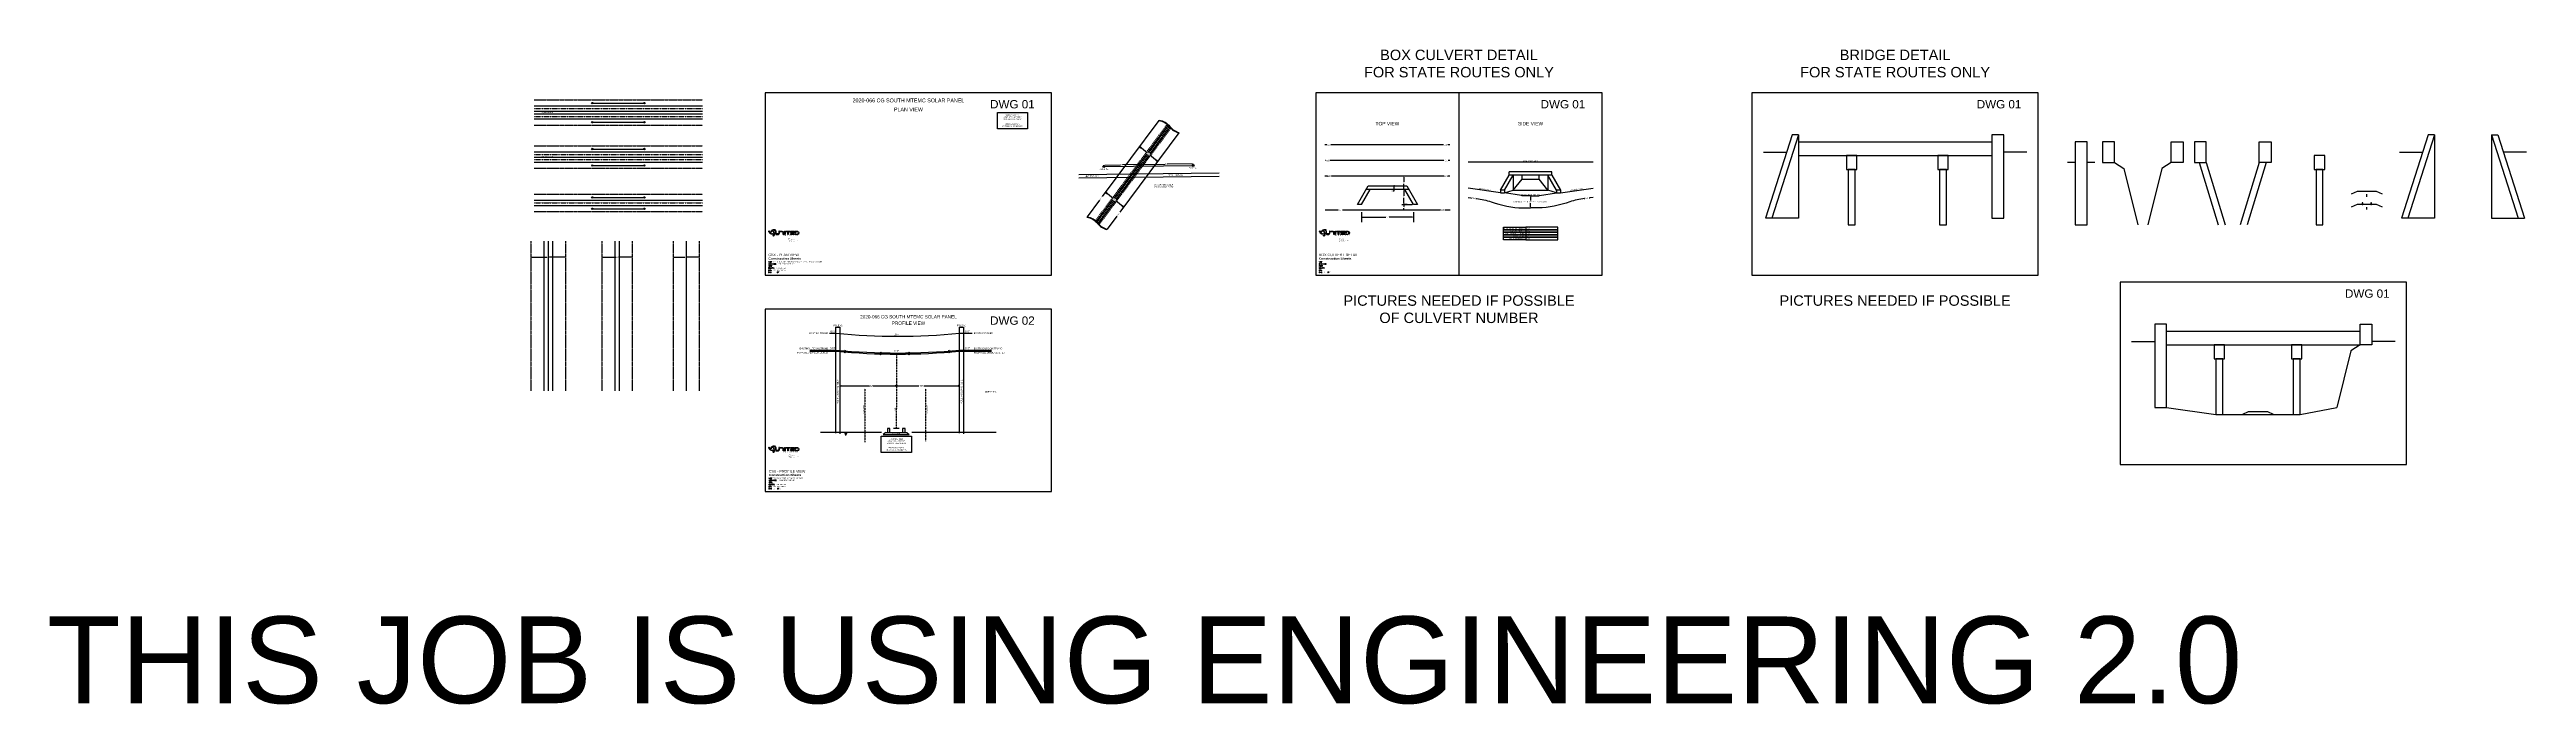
# Model space of a CAD drawing. Header units: inches. Extents: x 29 to 22121, y 36 to 12095.
# Drawn here: x 7847 to 22121, y 8321 to 12095 of the extents above; entities that cross this region are included whole.
import ezdxf
from ezdxf.enums import TextEntityAlignment as Align

# ---------------------------------------------------------------- set-up
doc = ezdxf.new("R2018")
doc.units = ezdxf.units.IN
doc.header["$MEASUREMENT"] = 0
doc.set_wipeout_variables(frame=1)
for name, pattern in [('CENTER', [2, 1.25, -0.25, 0.25, -0.25]), ('DASHED', [0.75, 0.5, -0.25]), ('HIDDEN', [0.375, 0.25, -0.125]), ('PHANTOM2', [1.25, 0.625, -0.125, 0.125, -0.125, 0.125, -0.125])]:
    doc.linetypes.add(name, pattern=pattern)
doc.layers.add('_Annotations', color=1, linetype='Continuous', lineweight=25)
for name, color, linetype in [('B-PAVEMT', 7, 'Continuous'), ('Integrity Border Info', 40, 'HIDDEN'), ('Integrity Existing', 2, 'Continuous'), ('Integrity Logos', 8, 'Continuous'), ('Integrity Notes', 1, 'Continuous'), ('Integrity Permits', 3, 'Continuous'), ('Integrity Proposed', 12, 'Continuous'), ('Integrity Roads-CL', 8, 'CENTER'), ('Integrity Roads-EOP', 250, 'Continuous'), ('Integrity Sheets', 6, 'Continuous'), ('Railroad-ROW', 1, 'PHANTOM2'), ('Railroad-Tracks', 1, 'TRACKS'), ('Road-EOP', 8, 'Continuous'), ('Road-ROW', 2, 'PHANTOM2'), ('ROADS', 252, 'Continuous')]:
    doc.layers.add(name, color=color, linetype=linetype)
doc.layers.add('Road-CL', color=8, linetype='CENTER', plot=False)
doc.styles.add('Bold', font='', dxfattribs={"height": 16})
doc.styles.add('SIMPLEX', font='simplex', dxfattribs={"height": 120})
doc.styles.get("Standard").update_dxf_attribs({"font": 'arial.ttf'})
doc.styles.get('Bold').set_extended_font_data('Arial Black')
doc.linetypes.add('TRACKS', pattern='A,0.15,[130,ltypeshp.shx,S=0.25,R=0,X=0,Y=0],0.15', length=0.3)
doc.dimstyles.get("Standard").update_dxf_attribs({"dimtxt": 0.18, "dimasz": 0.18, "dimexe": 0.18, "dimexo": 0.0625, "dimgap": 0.09, "dimtad": 0, "dimtih": 1, "dimtoh": 1, "dimdec": 4, "dimzin": 0, "dimdsep": 46, "dimtxsty": 'Standard', "dimcen": 0.09, "dimadec": 0, "dimazin": 0, "dimtfac": 1, "dimtdec": 4, "dimtofl": 0, "dimtmove": 0, "dimatfit": 3, "dimfxl": 1, "dimtolj": 1, "dimtzin": 0, "dimarcsym": 0})

# ---------------------------------------------------------------- blocks, each defined once
blk = doc.blocks.new('SS-11x17')
blk.add_lwpolyline([(0, 0), (1650, 0), (1650, 1050), (0, 1050)], close=True)
blk.add_attdef('DWG_NUM', text='', height=48).set_placement((1424, 961), align=Align.CENTER)
blk = doc.blocks.new('SS Info')
for s, height, style, p in [('Construction Sheets', 12, 'Bold', (0, 72)), ('WO#', 6, 'SIMPLEX', (1, 56)), ('COUNTY:', 6, 'SIMPLEX', (0, 20)), ('CITY:', 6, 'SIMPLEX', (0, 8)), ('DWG:', 6, 'SIMPLEX', (0, -4)), ('EXCHANGE:', 6, 'SIMPLEX', (1, 44)), ('RST#', 6, 'SIMPLEX', (1, 32)), ('OF', 6, 'SIMPLEX', (50, -4))]:
    blk.add_text(s, height=height, dxfattribs=dict(style=style)).set_placement(p)
at = {"color": 4}
blk.add_attdef('JOB_TITLE', (0, 92), '', height=15, dxfattribs=at)
for tag, p in [('WO', (23, 56)), ('D1', (28, -4)), ('RST', (28, 32)), ('CITY', (28, 8)), ('COUNTY', (45, 20)), ('EXCHANGE', (58, 44)), ('D2', (63, -4))]:
    blk.add_attdef(tag, p, '', height=6)
at = {"flags": 1}
blk.add_attdef('SCALE', (0, -16), '', height=6, dxfattribs=at)
blk = doc.blocks.new('TextBlock')
blk.add_attdef('TEXT', text='', height=8).set_placement((0, 0), align=Align.MIDDLE_CENTER)
blk = doc.blocks.new('RR_Info')
blk.add_lwpolyline([(-87, 94), (87, 94), (87, 0), (-87, 0)], close=True)
blk.add_text('GEO LOCATION:', height=8).set_placement((0, 28), align=Align.MIDDLE_CENTER)
for tag, p in [('TEXT_1', (0, 79)), ('TEXT_2', (0, 67)), ('TEXT_3', (0, 54)), ('TEXT_4', (0, 15))]:
    blk.add_attdef(tag, text='', height=8).set_placement(p, align=Align.MIDDLE_CENTER)
blk = doc.blocks.new('RR-CLR')
for tag, p in [('TEXT_1', (0, 0)), ('TEXT_2', (0, -13))]:
    blk.add_attdef(tag, text='', height=8).set_placement(p, align=Align.MIDDLE_CENTER)
blk = doc.blocks.new('SS Dwg1')
at = {"layer": 'Integrity Logos'}
h = blk.add_hatch(color=5, dxfattribs=at)
h.dxf.hatch_style = 1
h.paths.add_polyline_path([(6, -28, 1), (0, -28, 1)])
h.paths.add_polyline_path([(8, -35, 1), (3, -35, 1)])
h.paths.add_polyline_path([(12, -39, 1), (8, -39, 1)])
h.paths.add_polyline_path([(17, -42, 1), (14, -42, 1)])
h.paths.add_polyline_path([(22, -42, 1), (19, -42, 1)])
h.paths.add_polyline_path([(24, -42, 1), (26, -42, 1)])
h = blk.add_hatch(color=1, dxfattribs=at)
h.dxf.hatch_style = 1
h.paths.add_polyline_path([(38, -20, 1), (32, -20, 1)])
h.paths.add_polyline_path([(25, -19, 1), (30, -19, 1)])
h.paths.add_polyline_path([(24, -21, 1), (20, -21, 1)])
h.paths.add_polyline_path([(19, -24, 1), (16, -24, 1)])
h.paths.add_polyline_path([(16, -28, 1), (13, -28, 1)])
h.paths.add_polyline_path([(14, -32, 1), (12, -32, 1)])
h = blk.add_hatch(color=256, dxfattribs=at)
h.dxf.hatch_style = 1
h.paths.add_polyline_path([(30, -52, 1), (24, -52, 1)])
h.paths.add_polyline_path([(28, -47, 1), (33, -47, 1)])
h.paths.add_polyline_path([(34, -41, 1), (30, -41, 1)])
h.paths.add_polyline_path([(30, -35, 1), (33, -35, 1)])
h.paths.add_polyline_path([(30, -30, 1), (28, -30, 1)])
h.paths.add_polyline_path([(27, -27, 1), (25, -27, 1)])
h = blk.add_hatch(color=256, dxfattribs=at)
h.dxf.hatch_style = 1
h.paths.add_polyline_path([(56, -45, 0.240864), (61, -39), (61, -27), (58, -27), (58, -39, -0.222738), (55, -42, -0.175139), (45, -42, -0.222738), (42, -39), (42, -27), (39, -27), (39, -39, 0.240864), (43, -45, 0.181311)])
h = blk.add_hatch(color=256, dxfattribs=at)
h.dxf.hatch_style = 1
h.paths.add_polyline_path([(84, -35), (84, -46), (87, -46), (87, -35, 0.392162), (78, -27), (65, -27), (65, -30), (78, -30, -0.386833)])
h = blk.add_hatch(color=256, dxfattribs=at)
h.dxf.hatch_style = 1
h.paths.add_polyline_path([(94, -27), (91, -27), (91, -46), (94, -46)])
h = blk.add_hatch(color=256, dxfattribs=at)
h.dxf.hatch_style = 1
h.paths.add_polyline_path([(109, -46), (112, -46), (112, -30), (121, -30), (121, -27), (99, -27), (99, -30), (109, -30)])
h = blk.add_hatch(color=1, dxfattribs=at)
h.dxf.hatch_style = 1
h.paths.add_polyline_path([(148, -30), (148, -27), (125, -27), (125, -30)])
h.paths.add_polyline_path([(125, -35), (125, -38), (148, -38), (148, -35)])
h.paths.add_polyline_path([(125, -43), (125, -46), (148, -46), (148, -43)])
h = blk.add_hatch(color=256, dxfattribs=at)
h.dxf.hatch_style = 1
h.paths.add_polyline_path([(152, -27), (152, -38), (155, -38), (155, -30), (165, -30, -0.954894), (165, -43), (152, -43), (152, -46), (165, -46, 0.962882), (165, -27)])
for points in [[(58, -27), (58, -39, -0.222738), (55, -42, -0.175139), (45, -42, -0.222738), (42, -39), (42, -27), (39, -27), (39, -39, 0.240864), (43, -45, 0.181311), (56, -45, 0.240864), (61, -39), (61, -27)], [(152, -43), (165, -43, 0.954894), (165, -30), (155, -30), (155, -38), (152, -38), (152, -27), (165, -27, -0.962882), (165, -46), (152, -46)]]:
    blk.add_lwpolyline(points, format="xyb", close=True, dxfattribs=at)
for points in [[(65, -27), (78, -27, -0.392162), (87, -35), (87, -46)], [(87, -46), (84, -46), (84, -35, 0.386833), (78, -30), (65, -30), (65, -27)]]:
    blk.add_lwpolyline(points, format="xyb", dxfattribs=at)
for points in [[(91, -27), (91, -46)], [(91, -27), (94, -27)], [(91, -46), (94, -46)], [(94, -27), (94, -46)]]:
    blk.add_lwpolyline(points, dxfattribs=at)
blk.add_lwpolyline([(112, -46), (109, -46), (109, -30), (99, -30), (99, -27), (121, -27), (121, -30), (112, -30)], close=True, dxfattribs=at)
at = {"layer": 'Integrity Logos', "color": 1}
for points in [[(148, -30), (125, -30), (125, -27), (148, -27)], [(148, -38), (125, -38), (125, -35), (148, -35)], [(148, -46), (125, -46), (125, -43), (148, -43)]]:
    blk.add_lwpolyline(points, close=True, dxfattribs=at)
at = {"layer": 'Integrity Logos', "color": 5}
for centre, radius in [((3, -28), 3.11), ((6, -35), 2.42), ((10, -39), 2.04), ((15, -42), 1.69), ((20, -42), 1.39), ((25, -42), 1.1)]:
    blk.add_circle(centre, radius, dxfattribs=at)
at = {"layer": 'Integrity Logos', "color": 1}
for centre, radius in [((13, -32), 1.1), ((14, -28), 1.39), ((17, -24), 1.69), ((22, -21), 2.04), ((28, -19), 2.42), ((35, -20), 3.11)]:
    blk.add_circle(centre, radius, dxfattribs=at)
at = {"layer": 'Integrity Logos'}
for centre, radius in [((27, -52), 3.11), ((26, -27), 1.1), ((29, -30), 1.39), ((31, -47), 2.42), ((31, -35), 1.69), ((32, -41), 2.04)]:
    blk.add_circle(centre, radius, dxfattribs=at)
at = {"lineweight": 30, "flags": 104}
blk.add_attdef('DESIGNER', text='', height=6, dxfattribs=at).set_placement((114, -67), align=Align.TOP_LEFT)
at = {"layer": 'Integrity Logos'}
blk.add_text('c o m m u n i c a t i o n s', height=6.04, dxfattribs=at).set_placement((84, -55))
blk = doc.blocks.new('*D161')
at = {"layer": 'Integrity Notes', "color": 0, "lineweight": -2, "transparency": 16777216}
for p, q in [((15656, 11365), (15651, 11365)), ((15651, 11359), (15651, 11332)), ((15651, 11295), (15651, 11322)), ((15656, 11289), (15651, 11289))]:
    blk.add_line(p, q, dxfattribs=at)
at = {"layer": 'Integrity Notes', "color": 0, "transparency": 16777216}
for points in [[(15650, 11359), (15652, 11359), (15651, 11365)], [(15650, 11295), (15652, 11295), (15651, 11289)]]:
    blk.add_solid(points, dxfattribs=at)
at = {"layer": 'Integrity Notes', "color": 0, "transparency": 16777216, "insert": (15651, 11327), "char_height": 6, "attachment_point": 5}
blk.add_mtext('\\A1;??', dxfattribs=at)
blk = doc.blocks.new('*D162')
at = {"layer": 'Integrity Notes', "color": 0, "lineweight": -2, "transparency": 16777216}
for p, q in [((15594, 11279), (15588, 11279)), ((15597, 11309), (15594, 11309)), ((15594, 11303), (15594, 11295)), ((15597, 11289), (15594, 11289)), ((15594, 11289), (15594, 11279))]:
    blk.add_line(p, q, dxfattribs=at)
at = {"layer": 'Integrity Notes', "color": 0, "transparency": 16777216}
for points in [[(15593, 11303), (15595, 11303), (15594, 11309)], [(15593, 11295), (15595, 11295), (15594, 11289)]]:
    blk.add_solid(points, dxfattribs=at)
at = {"layer": 'Integrity Notes', "color": 0, "transparency": 16777216, "insert": (15584, 11279), "char_height": 6, "attachment_point": 5}
blk.add_mtext('\\A1;??', dxfattribs=at)
blk = doc.blocks.new('*D165')
at = {"layer": 'Integrity Notes', "color": 0, "lineweight": -2, "transparency": 16777216}
for p, q in [((15651, 11289), (15651, 11289)), ((15651, 11283), (15651, 11251)), ((15651, 11208), (15651, 11241)), ((15670, 11202), (15651, 11202))]:
    blk.add_line(p, q, dxfattribs=at)
at = {"layer": 'Integrity Notes', "color": 0, "transparency": 16777216}
for points in [[(15650, 11283), (15652, 11283), (15651, 11289)], [(15650, 11208), (15652, 11208), (15651, 11202)]]:
    blk.add_solid(points, dxfattribs=at)
at = {"layer": 'Integrity Notes', "color": 0, "transparency": 16777216, "insert": (15651, 11246), "char_height": 6, "attachment_point": 5}
blk.add_mtext('\\A1;??', dxfattribs=at)
blk = doc.blocks.new('*D163')
at = {"layer": 'Integrity Notes', "color": 0, "lineweight": -2, "transparency": 16777216}
for p, q in [((15656, 11202), (15651, 11202)), ((15651, 11196), (15651, 11191)), ((15651, 11176), (15651, 11181)), ((15656, 11170), (15651, 11170))]:
    blk.add_line(p, q, dxfattribs=at)
at = {"layer": 'Integrity Notes', "color": 0, "transparency": 16777216}
for points in [[(15650, 11196), (15652, 11196), (15651, 11202)], [(15650, 11176), (15652, 11176), (15651, 11170)]]:
    blk.add_solid(points, dxfattribs=at)
at = {"layer": 'Integrity Notes', "color": 0, "transparency": 16777216, "insert": (15651, 11186), "char_height": 6, "attachment_point": 5}
blk.add_mtext('\\A1;??', dxfattribs=at)
blk = doc.blocks.new('*D164')
at = {"layer": 'Integrity Notes', "color": 0, "lineweight": -2, "transparency": 16777216}
for p, q in [((16381, 11252), (16382, 11252)), ((16381, 11246), (16381, 11226)), ((16381, 11188), (16381, 11209)), ((16381, 11182), (16382, 11182))]:
    blk.add_line(p, q, dxfattribs=at)
at = {"layer": 'Integrity Notes', "color": 0, "transparency": 16777216}
for points in [[(16380, 11246), (16382, 11246), (16381, 11252)], [(16380, 11188), (16382, 11188), (16381, 11182)]]:
    blk.add_solid(points, dxfattribs=at)
at = {"layer": 'Integrity Notes', "color": 0, "transparency": 16777216, "insert": (16381, 11217), "char_height": 6, "attachment_point": 5}
blk.add_mtext('\\A1;MINIMUM 48" DEPTH FROM BOTTOM OF CREEK', dxfattribs=at)
blk = doc.blocks.new('*D166')
at = {"layer": 'Integrity Notes', "color": 0, "lineweight": -2, "transparency": 16777216}
for p, q in [((15407, 11129), (15407, 11129)), ((15413, 11129), (15547, 11129)), ((15701, 11129), (15566, 11129)), ((15707, 11129), (15707, 11129))]:
    blk.add_line(p, q, dxfattribs=at)
at = {"layer": 'Integrity Notes', "color": 0, "transparency": 16777216}
for points in [[(15413, 11130), (15413, 11128), (15407, 11129)], [(15701, 11130), (15701, 11128), (15707, 11129)]]:
    blk.add_solid(points, dxfattribs=at)
at = {"layer": 'Integrity Notes', "color": 0, "transparency": 16777216, "insert": (15557, 11129), "char_height": 6, "attachment_point": 5}
blk.add_mtext('\\A1;??', dxfattribs=at)

msp = doc.modelspace()

# ---------------------------------------------------------------- linework, layer by layer
for p, q in [((17888.8, 11604), (17734.9, 11124)), ((17925.3, 11604), (17771.3, 11124)), ((17925.3, 11604), (17925.3, 11124)), ((21554.6, 11604), (21400.6, 11124)), ((21591, 11604), (21437.1, 11124)), ((21591, 11604), (21591, 11124)), ((21918.8, 11604), (21918.8, 11124)), ((21918.8, 11604), (22072.7, 11124)), ((21955.2, 11604), (22109.1, 11124)), ((17925.3, 11124), (17734.9, 11124)), ((21591, 11124), (21400.6, 11124)), ((21918.8, 11124), (22109.1, 11124)), ((10624.7, 10899.2), (10713.5, 10899.2)), ((10816.7, 10899.2), (10727.9, 10899.2)), ((11034.3, 10899.2), (11110.5, 10899.2)), ((11201.3, 10899.2), (11125, 10899.2)), ((11443.8, 10899.2), (11507.6, 10899.2)), ((11585.8, 10899.2), (11522, 10899.2))]:
    msp.add_line(p, q)
for points in [[(10974.7, 11786.2), (11274.7, 11786.2)], [(15969.1, 11844.9), (15969.1, 10794.9)], [(10974.7, 11676.2), (11274.7, 11676.2)], [(17925.3, 11604), (17888.8, 11604)], [(17925.3, 11563.9), (19039.7, 11563.9)], [(21591, 11604), (21554.6, 11604)], [(21918.8, 11604), (21955.2, 11604)], [(10974.7, 11521.8), (11274.7, 11521.8)], [(10974.7, 11426.8), (11274.7, 11426.8)], [(17723.2, 11503.8), (17856.7, 11503.8)], [(17925.3, 11483.9), (19039.7, 11483.9)], [(19241.7, 11503.8), (19108.3, 11503.8)], [(19520.1, 11443.7), (19475.6, 11443.7)], [(19633.2, 11443.7), (19588.7, 11443.7)], [(19746.3, 11443.7), (19800, 11409.2), (19880.8, 11083.9)], [(20073, 11443.7), (20019.3, 11409.2), (19938.5, 11083.9)], [(20235.5, 11443.7), (20344.8, 11083.9)], [(20275.5, 11443.7), (20384.8, 11083.9)], [(20580.5, 11443.7), (20471.2, 11083.9)], [(20620.5, 11443.7), (20511.2, 11083.9)], [(21389, 11503.8), (21522.4, 11503.8)], [(22120.8, 11503.8), (21987.3, 11503.8)], [(21290.4, 11261.9), (21256.7, 11276.9), (21144.7, 11276.9), (21111, 11261.9)], [(10974.7, 11242.5), (11274.7, 11242.5)], [(10974.7, 11177.5), (11274.7, 11177.5)], [(21290.5, 11187.6), (21256.8, 11202.6), (21144.8, 11202.6), (21111.1, 11187.6)], [(21200.7, 11246.9), (21200.7, 11261.9)], [(21200.8, 11172.6), (21200.8, 11187.6)], [(16225, 11071), (16225, 11056.5)], [(16225, 11027.6), (16538.2, 11027.6)], [(20047.3, 10472.6), (21161.8, 10472.6)], [(19845.3, 10412.5), (19978.8, 10412.5)], [(20047.3, 10392.6), (21161.8, 10392.6)], [(21161.8, 10392.6), (21108, 10358.1), (21027.3, 10032.8)], [(21363.8, 10412.5), (21230.3, 10412.5)], [(12401.6, 10156.4), (12408.9, 10158.3), (12408.9, 10154.5), (12401.6, 10156.4)], [(12726.7, 10156.4), (12719.5, 10158.4), (12719.5, 10154.5), (12726.7, 10156.4)], [(12726.7, 10156.4), (12734, 10158.3), (12734, 10154.5), (12726.7, 10156.4)], [(13090.6, 10156.4), (13083.4, 10158.4), (13083.3, 10154.5), (13090.6, 10156.4)], [(20047.3, 10032.8), (20330.9, 9992.6), (20816.4, 9992.6), (21027.3, 10032.8)], [(20663.3, 9992.6), (20629.6, 10007.6), (20517.6, 10007.6), (20483.9, 9992.6)]]:
    msp.add_lwpolyline(points)
for points in [[(19108.3, 11604), (19039.7, 11604), (19039.7, 11124), (19108.3, 11124)], [(19588.7, 11563.9), (19520.1, 11563.9), (19520.1, 11083.9), (19588.7, 11083.9)], [(19746.3, 11563.9), (19677.7, 11563.9), (19677.7, 11443.7), (19746.3, 11443.7)], [(20073, 11563.9), (20141.6, 11563.9), (20141.6, 11443.7), (20073, 11443.7)], [(20275.5, 11563.9), (20206.9, 11563.9), (20206.9, 11443.7), (20275.5, 11443.7)], [(20580.5, 11563.9), (20649.1, 11563.9), (20649.1, 11443.7), (20580.5, 11443.7)], [(18202.7, 11403.9), (18262.7, 11403.9), (18262.7, 11483.9), (18202.7, 11483.9)], [(18728, 11403.9), (18788, 11403.9), (18788, 11483.9), (18728, 11483.9)], [(20898.1, 11403.9), (20958.1, 11403.9), (20958.1, 11483.9), (20898.1, 11483.9)], [(18212.7, 11083.9), (18252.7, 11083.9), (18252.7, 11403.9), (18212.7, 11403.9)], [(18738, 11083.9), (18778, 11083.9), (18778, 11403.9), (18738, 11403.9)], [(20908.1, 11083.9), (20948.1, 11083.9), (20948.1, 11403.9), (20908.1, 11403.9)], [(21173.9, 11202.6), (21178.5, 11202.6), (21178.5, 11212.2), (21173.9, 11212.2)], [(21223.1, 11202.6), (21227.7, 11202.6), (21227.7, 11212.2), (21223.1, 11212.2)], [(16225, 11071), (16353.5, 11071), (16353.5, 11056.5), (16225, 11056.5)], [(16225, 11056.5), (16353.5, 11056.5), (16353.5, 11042), (16225, 11042)], [(16225, 11042), (16353.5, 11042), (16353.5, 11027.6), (16225, 11027.6)], [(16225, 11027.6), (16353.5, 11027.6), (16353.5, 11013.1), (16225, 11013.1)], [(16225, 11013.1), (16353.5, 11013.1), (16353.5, 10998.7), (16225, 10998.7)], [(16353.5, 11056.5), (16538.2, 11056.5), (16538.2, 11071), (16353.5, 11071)], [(16353.5, 11042), (16538.2, 11042), (16538.2, 11056.5), (16353.5, 11056.5)], [(16353.5, 11027.6), (16538.2, 11027.6), (16538.2, 11042), (16353.5, 11042)], [(16353.5, 11013.1), (16538.2, 11013.1), (16538.2, 11027.6), (16353.5, 11027.6)], [(16353.5, 10998.7), (16538.2, 10998.7), (16538.2, 11013.1), (16353.5, 11013.1)], [(20047.3, 10512.8), (19978.8, 10512.8), (19978.8, 10032.8), (20047.3, 10032.8)], [(21161.8, 10512.8), (21230.3, 10512.8), (21230.3, 10392.6), (21161.8, 10392.6)], [(20320.9, 10312.6), (20380.9, 10312.6), (20380.9, 10392.6), (20320.9, 10392.6)], [(20330.9, 9992.6), (20370.9, 9992.6), (20370.9, 10312.6), (20330.9, 10312.6)], [(20766.4, 10312.6), (20826.4, 10312.6), (20826.4, 10392.6), (20766.4, 10392.6)], [(20776.4, 9992.6), (20816.4, 9992.6), (20816.4, 10312.6), (20776.4, 10312.6)]]:
    msp.add_lwpolyline(points, close=True)
at = {"color": 3}
for points in [[(16208.5, 11269.3), (16021.6, 11295.4)], [(16554.7, 11269.3), (16741.6, 11295.4)]]:
    msp.add_lwpolyline(points, dxfattribs=at)
for points in [[(16381.6, 11252.5), (16337.8, 11252.5, -0.0409644), (16329.6, 11253.1), (16231.6, 11269.3)], [(16381.6, 11252.5), (16425.4, 11252.5, 0.0409644), (16433.5, 11253.1), (16531.6, 11269.3)]]:
    msp.add_lwpolyline(points, format="xyb", dxfattribs=at)
for centre in [(10974.7, 11786.2), (11274.7, 11786.2), (10974.7, 11676.2), (11274.7, 11676.2), (10974.7, 11521.8), (10974.7, 11426.8), (11274.7, 11521.8), (11274.7, 11426.8), (10974.7, 11242.5), (10974.7, 11177.5), (11274.7, 11242.5), (11274.7, 11177.5)]:
    msp.add_circle(centre, 4)
for points in [[(10624.7, 10899.9), (10624.7, 10898.5), (10620.7, 10899.2)], [(10816.7, 10899.9), (10816.7, 10898.5), (10820.7, 10899.2)], [(11034.3, 10899.9), (11034.3, 10898.5), (11030.3, 10899.2)], [(11201.3, 10899.9), (11201.3, 10898.5), (11205.3, 10899.2)], [(11443.8, 10899.9), (11443.8, 10898.5), (11439.8, 10899.2)], [(11585.8, 10899.9), (11585.8, 10898.5), (11589.8, 10899.2)]]:
    msp.add_solid(points)
at = {"layer": 'B-PAVEMT'}
for points in [[(13778.3, 11374.9), (14587.9, 11385.2)], [(13778.6, 11354.9), (14588.1, 11365.2)]]:
    msp.add_lwpolyline(points, dxfattribs=at)
at = {"layer": 'Integrity Existing'}
for p, q in [((15406.6, 11202.4), (15456.6, 11289)), ((15706.6, 11202.4), (15656.6, 11289)), ((16231.6, 11283.9), (16281.6, 11370.5)), ((16531.6, 11283.9), (16481.6, 11370.5))]:
    msp.add_line(p, q, dxfattribs=at)
for points in [[(15406.6, 11202.4), (15383.5, 11202.4), (15445, 11309), (15668.1, 11309), (15729.7, 11202.4), (15706.6, 11202.4)], [(15679.7, 11289), (15433.5, 11289)], [(16231.6, 11283.9), (16208.5, 11283.9), (16258.5, 11370.5)], [(16208.5, 11283.9), (16208.5, 11269.3), (16231.6, 11269.3)], [(16231.6, 11269.3), (16281.6, 11283.9), (16332.7, 11348.9)], [(16231.6, 11283.9), (16231.6, 11269.3)], [(16258.5, 11370.5), (16258.5, 11390.5)], [(16504.7, 11390.5), (16258.5, 11390.5)], [(16504.7, 11370.5), (16258.5, 11370.5)], [(16281.6, 11370.5), (16281.6, 11283.9)], [(16281.6, 11283.9), (16481.6, 11283.9)], [(16332.7, 11348.9), (16332.7, 11370.5)], [(16332.7, 11348.9), (16430.4, 11348.9)], [(16430.4, 11348.9), (16430.4, 11370.5)], [(16531.6, 11269.3), (16481.6, 11283.9), (16430.4, 11348.9)], [(16481.6, 11370.5), (16481.6, 11283.9)], [(16504.7, 11370.5), (16504.7, 11390.5)], [(16504.7, 11370.5), (16554.7, 11283.9), (16531.6, 11283.9)], [(16531.6, 11283.9), (16531.6, 11269.3)], [(16554.7, 11283.9), (16554.7, 11269.3)], [(16531.6, 11269.3), (16554.7, 11269.3)]]:
    msp.add_lwpolyline(points, dxfattribs=at)
for points in [[(12342.6, 10460.2), (12379.2, 10460.2, 0.048383), (13090.8, 10460.2), (13164.2, 10460.2)], [(12227.8, 10363.3), (12379.1, 10363.3, 0.048383), (13090.7, 10363.3), (13276.1, 10363.3)]]:
    msp.add_lwpolyline(points, format="xyb", dxfattribs=at)
at = {"layer": 'Integrity Notes', "linetype": 'HIDDEN'}
for p, q in [((12727.1, 10346.1), (12726.7, 9911.1)), ((12546, 10140.6), (12546, 9832.5)), ((12895.3, 10140.6), (12895.3, 9837.8))]:
    msp.add_line(p, q, dxfattribs=at)
at = {"layer": 'Integrity Notes'}
for p, q in [((12401.6, 10156.4), (12571.5, 10156.4)), ((12593.6, 10156.4), (12856.1, 10156.4)), ((12886, 10156.4), (13090.6, 10156.4)), ((12666.7, 9888.6), (12651.7, 9876.7)), ((12651.7, 9876.7), (12801.7, 9876.7)), ((12666.7, 9888.6), (12786.7, 9888.6)), ((12786.7, 9888.6), (12801.7, 9876.7))]:
    msp.add_line(p, q, dxfattribs=at)
for points in [[(14242.2, 11547.2), (14214.5, 11568.7)], [(14248.2, 11555.2), (14220.5, 11576.7)], [(14254.1, 11563.3), (14226.5, 11584.7)], [(14260.1, 11571.3), (14232.5, 11592.7)], [(14266.1, 11579.3), (14238.4, 11600.8)], [(14272.1, 11587.3), (14244.4, 11608.8)], [(14278, 11595.3), (14250.4, 11616.8)], [(14284, 11603.4), (14256.4, 11624.8)], [(14290, 11611.4), (14262.3, 11632.8)], [(14290, 11611.4), (14262.3, 11632.8)], [(14296, 11619.4), (14268.3, 11640.9)], [(14301.9, 11627.4), (14274.3, 11648.9)], [(14307.9, 11635.5), (14280.2, 11656.9)], [(14134.7, 11402.8), (14107, 11424.3)], [(14140.7, 11410.8), (14113, 11432.3)], [(14146.6, 11418.9), (14119, 11440.3)], [(14152.6, 11426.9), (14124.9, 11448.3)], [(14158.6, 11434.9), (14130.9, 11456.4)], [(14164.5, 11442.9), (14136.9, 11464.4)], [(14170.5, 11450.9), (14142.9, 11472.4)], [(14176.5, 11459), (14148.8, 11480.4)], [(14182.5, 11467), (14154.8, 11488.4)], [(14182.5, 11467), (14154.8, 11488.4)], [(14188.4, 11475), (14160.8, 11496.5)], [(14194.4, 11483), (14166.8, 11504.5)], [(14200.4, 11491.1), (14172.7, 11512.5)], [(14206.4, 11499.1), (14178.7, 11520.5)], [(14212.3, 11507.1), (14184.7, 11528.6)], [(14218.3, 11515.1), (14190.6, 11536.6)], [(14224.3, 11523.1), (14196.6, 11544.6)], [(14230.3, 11531.2), (14202.6, 11552.6)], [(14236.2, 11539.2), (14208.6, 11560.6)], [(14236.2, 11539.2), (14208.6, 11560.6)], [(14027.2, 11258.4), (13999.5, 11279.9)], [(14033.1, 11266.4), (14005.5, 11287.9)], [(14039.1, 11274.4), (14011.5, 11295.9)], [(14045.1, 11282.5), (14017.4, 11303.9)], [(14051.1, 11290.5), (14023.4, 11312)], [(14057, 11298.5), (14029.4, 11320)], [(14063, 11306.5), (14035.3, 11328)], [(14069, 11314.6), (14041.3, 11336)], [(14075, 11322.6), (14047.3, 11344)], [(14075, 11322.6), (14047.3, 11344)], [(14080.9, 11330.6), (14053.3, 11352.1)], [(14086.9, 11338.6), (14059.2, 11360.1)], [(14092.9, 11346.7), (14065.2, 11368.1)], [(14098.8, 11354.7), (14071.2, 11376.1)], [(14104.8, 11362.7), (14077.2, 11384.2)], [(14110.8, 11370.7), (14083.1, 11392.2)], [(14116.8, 11378.7), (14089.1, 11400.2)], [(14122.7, 11386.8), (14095.1, 11408.2)], [(14128.7, 11394.8), (14101, 11416.2)], [(14128.7, 11394.8), (14101, 11416.2)], [(13919.6, 11114), (13892, 11135.5)], [(13925.6, 11122), (13898, 11143.5)], [(13931.6, 11130), (13903.9, 11151.5)], [(13937.6, 11138.1), (13909.9, 11159.5)], [(13943.5, 11146.1), (13915.9, 11167.5)], [(13949.5, 11154.1), (13921.9, 11175.6)], [(13955.5, 11162.1), (13927.8, 11183.6)], [(13961.5, 11170.2), (13933.8, 11191.6)], [(13967.4, 11178.2), (13939.8, 11199.6)], [(13967.4, 11178.2), (13939.8, 11199.6)], [(13973.4, 11186.2), (13945.7, 11207.7)], [(13979.4, 11194.2), (13951.7, 11215.7)], [(13985.4, 11202.2), (13957.7, 11223.7)], [(13991.3, 11210.3), (13963.7, 11231.7)], [(13997.3, 11218.3), (13969.6, 11239.7)], [(14003.3, 11226.3), (13975.6, 11247.8)], [(14009.2, 11234.3), (13981.6, 11255.8)], [(14015.2, 11242.4), (13987.6, 11263.8)], [(14021.2, 11250.4), (13993.5, 11271.8)], [(14021.2, 11250.4), (13993.5, 11271.8)], [(15406.6, 11158.5), (15406.6, 11099.8)], [(15640.3, 11202.4), (15699, 11202.4)], [(15706.6, 11158.5), (15706.6, 11099.8)], [(13901.7, 11089.9), (13874.1, 11111.4)], [(13907.7, 11098), (13880, 11119.4)], [(13913.7, 11106), (13886, 11127.4)], [(13913.7, 11106), (13886, 11127.4)], [(12379.1, 9884.7), (12379.1, 10495.8), (12401.6, 10495.8), (12401.6, 9880.7)], [(13090.6, 9884.7), (13090.6, 10495.8), (13113.1, 10495.8), (13113.1, 9880.7)], [(12641.4, 9888.6), (12289.4, 9888.6)], [(12379.1, 9888.6), (12362, 9888.6)], [(12443.3, 9883.4), (12427.2, 9883.4)], [(12440.8, 9878.3), (12429.7, 9878.3)], [(12438.4, 9873.1), (12432.3, 9873.1)], [(12742.4, 9911.1), (12710.3, 9911.1)], [(13302.1, 9888.6), (12815.2, 9888.6)], [(13130.2, 9888.8), (13113.1, 9888.8)]]:
    msp.add_lwpolyline(points, dxfattribs=at)
for points in [[(14239.4, 11685.8, -0.1932811), (14300.5, 11650.6, 0.1576178), (14354.6, 11614.4, 0.1242937)], [(14241.1, 11688, -0.1896478), (14302.5, 11652.1, 0.1589447), (14355.8, 11616.7, 0.1242859)], [(13824.5, 11128.5, -0.1932811), (13885.6, 11093.3, 0.1576178), (13939.7, 11057.2, 0.1242937)], [(13826.2, 11130.8, -0.1896478), (13887.6, 11094.9, 0.1599778), (13941.3, 11059.4, 0.1242859)], [(12227.8, 10356.7), (12379.1, 10356.7, 0.048383), (13090.7, 10356.7), (13276.1, 10356.7)]]:
    msp.add_lwpolyline(points, format="xyb", dxfattribs=at)
for points in [[(12675.1, 9888.6), (12689.1, 9888.6), (12689.1, 9911.1), (12675.1, 9911.1)], [(12763.2, 9888.6), (12777.1, 9888.6), (12777.1, 9911.1), (12763.2, 9911.1)]]:
    msp.add_lwpolyline(points, close=True, dxfattribs=at)
for centre in [(12431.2, 10354), (12636.6, 10343.8), (12800.5, 10343), (13031.7, 10354)]:
    msp.add_ellipse(centre, major_axis=(-0.96, -7.89), ratio=0.4186796, dxfattribs=at)
at = {"layer": 'Integrity Permits'}
for p, q in [((14232.6, 11450.5), (14127.5, 11535.4)), ((14036.6, 11187.4), (13931.5, 11272.3))]:
    msp.add_line(p, q, dxfattribs=at)
for points in [[(14127.5, 11535.4), (14133.4, 11527.4), (14136.6, 11531.4)], [(14232.6, 11450.5), (14226.6, 11458.5), (14223.4, 11454.5)], [(13931.5, 11272.3), (13937.4, 11264.2), (13940.7, 11268.2)], [(14036.6, 11187.4), (14030.6, 11195.4), (14027.4, 11191.3)]]:
    msp.add_lwpolyline(points, close=True, dxfattribs=at)
at = {"layer": 'Integrity Proposed'}
msp.add_lwpolyline([(15198.4, 11170.4), (15918.6, 11170.4)], dxfattribs=at)
for points in [[(16021.6, 11242.8), (16070.2, 11236, -0.0462183), (16155.1, 11218, 0.0849492), (16337.8, 11182.4), (16381.6, 11182.4)], [(16741.6, 11242.8), (16693, 11236, 0.0462183), (16608.1, 11218, -0.0849492), (16425.4, 11182.4), (16381.6, 11182.4)]]:
    msp.add_lwpolyline(points, format="xyb", dxfattribs=at)
at = {"layer": 'Integrity Roads-CL', "linetype": 'DASHED', "ltscale": 5}
msp.add_lwpolyline([(15916.6, 11455.3), (15196.6, 11455.3)], dxfattribs=at)
at = {"layer": 'Integrity Roads-EOP'}
for points in [[(15916.6, 11545.3), (15196.6, 11545.3)], [(16741.6, 11446.7), (16021.6, 11446.7)], [(15916.6, 11365.3), (15196.6, 11365.3)]]:
    msp.add_lwpolyline(points, dxfattribs=at)
at = {"layer": 'Railroad-ROW'}
for points in [[(10620.7, 10990), (10620.7, 10129)], [(10820.7, 10990), (10820.7, 10129)], [(11030.3, 10990), (11030.3, 10129)], [(11205.3, 10990), (11205.3, 10129)], [(11439.8, 10990), (11439.8, 10129)], [(11589.8, 10990), (11589.8, 10129)]]:
    msp.add_lwpolyline(points, dxfattribs=at)
at = {"layer": 'Railroad-Tracks'}
for points in [[(10695.7, 10990), (10695.7, 10129)], [(10720.7, 10990), (10720.7, 10129)], [(10745.7, 10990), (10745.7, 10129)], [(11105.3, 10990), (11105.3, 10129)], [(11130.3, 10990), (11130.3, 10129)], [(11514.8, 10990), (11514.8, 10129)]]:
    msp.add_lwpolyline(points, dxfattribs=at)
at = {"layer": 'Road-CL'}
for points in [[(10639.2, 11754.9), (11610.2, 11754.9)], [(10639.2, 11709.9), (11610.2, 11709.9)], [(10639.2, 11490.5), (11610.2, 11490.5)], [(10639.2, 11460.5), (11610.2, 11460.5)], [(10639.2, 11211.2), (11610.2, 11211.2)]]:
    msp.add_lwpolyline(points, dxfattribs=at)
at = {"layer": 'Road-EOP'}
for points in [[(10639.2, 11769.9), (11610.2, 11769.9)], [(10639.2, 11739.9), (11610.2, 11739.9)], [(10639.2, 11724.9), (11610.2, 11724.9)], [(10639.2, 11694.9), (11610.2, 11694.9)], [(10639.2, 11505.5), (11610.2, 11505.5)], [(10639.2, 11475.5), (11610.2, 11475.5)], [(10639.2, 11445.5), (11610.2, 11445.5)], [(10639.2, 11226.2), (11610.2, 11226.2)], [(10639.2, 11196.2), (11610.2, 11196.2)]]:
    msp.add_lwpolyline(points, dxfattribs=at)
at = {"layer": 'Road-ROW'}
for points in [[(10639.2, 11804.9), (11610.2, 11804.9)], [(10639.2, 11659.9), (11610.2, 11659.9)], [(10639.2, 11540.5), (11610.2, 11540.5)], [(10639.2, 11410.5), (11610.2, 11410.5)], [(10639.2, 11261.2), (11610.2, 11261.2)], [(10639.2, 11161.2), (11610.2, 11161.2)]]:
    msp.add_lwpolyline(points, dxfattribs=at)
at = {"layer": 'ROADS'}
for p, q in [((13922.7, 11420.3), (13922.6, 11429.3)), ((13928.6, 11429.2), (14018.7, 11430.4)), ((14121.3, 11431.7), (14030.7, 11430.5)), ((14127.4, 11422.9), (14127.3, 11431.9)), ((14127.4, 11422.9), (14127.3, 11431.9)), ((14133.3, 11431.8), (14276.6, 11433.6)), ((14431.2, 11435.6), (14287.9, 11433.8)), ((14437.3, 11426.8), (14437.2, 11435.8))]:
    msp.add_line(p, q, dxfattribs=at)
for points in [[(14293.7, 11658.3), (13880.4, 11103.1)], [(14303.8, 11646.7), (13890.4, 11091.5)], [(14239.4, 11685.8), (13913.8, 11248.5)], [(14354.6, 11614.4), (14014.1, 11157.2)], [(13922.7, 11420.2), (14437.3, 11426.7)], [(13898.4, 11227.8), (13826.2, 11130.8)], [(13997.8, 11135.3), (13941.3, 11059.4)]]:
    msp.add_lwpolyline(points, dxfattribs=at)
for centre in [(13922.7, 11420.2), (14437.3, 11426.7)]:
    msp.add_circle(centre, 5, dxfattribs=at)
for points in [[(13928.6, 11430.2), (13928.6, 11428.2), (13922.6, 11429.2)], [(14121.2, 11432.7), (14121.3, 11430.7), (14127.3, 11431.7)], [(14133.2, 11432.8), (14133.3, 11430.8), (14127.3, 11431.7)], [(14431.2, 11436.6), (14431.2, 11434.6), (14437.2, 11435.7)]]:
    msp.add_solid(points, dxfattribs=at)

# ---------------------------------------------------------------- block references
for name, p, values in [('TextBlock', (10715.6, 11732.4), {'TEXT': 'ROAD NAME'}), ('SS-11x17', (11971.6, 10794.9), {'DWG_NUM': 'DWG 01'}), ('SS-11x17', (15144.1, 10794.9), {'DWG_NUM': 'DWG 01'}), ('SS-11x17', (17657.5, 10794.9), {'DWG_NUM': 'DWG 01'}), ('TextBlock', (10715.6, 11475.5), {'TEXT': 'ROAD NAME'}), ('TextBlock', (10715.6, 11211.2), {'TEXT': 'ROAD NAME'}), ('SS-11x17', (19779.5, 9703.6), {'DWG_NUM': 'DWG 01'}), ('SS-11x17', (11971.6, 9547.9), {'DWG_NUM': 'DWG 02'})]:
    msp.add_blockref(name, p).add_auto_attribs(values)
ref = msp.add_blockref('TextBlock', (14024.9, 11430.5), dxfattribs=dict(rotation=1))
ref.add_attrib('TEXT', "49'", dxfattribs={"height": 6, "rotation": 1}).set_placement((14024.9, 11430.5), align=Align.MIDDLE_CENTER)
ref = msp.add_blockref('TextBlock', (14282.2, 11433.7), dxfattribs=dict(rotation=1))
ref.add_attrib('TEXT', "76'", dxfattribs={"height": 6, "rotation": 1}).set_placement((14282.2, 11433.7), align=Align.MIDDLE_CENTER)
ref = msp.add_blockref('TextBlock', (10720.7, 10899.2))
ref.add_attrib('TEXT', "100'", dxfattribs={"height": 6}).set_placement((10720.7, 10899.2), align=Align.MIDDLE_CENTER)
ref = msp.add_blockref('TextBlock', (11117.8, 10899.2))
ref.add_attrib('TEXT', "100'", dxfattribs={"height": 6}).set_placement((11117.8, 10899.2), align=Align.MIDDLE_CENTER)
ref = msp.add_blockref('TextBlock', (11514.8, 10899.2))
ref.add_attrib('TEXT', "100'", dxfattribs={"height": 6}).set_placement((11514.8, 10899.2), align=Align.MIDDLE_CENTER)
at = {"layer": '_Annotations'}
ref = msp.add_blockref('TextBlock', (12796.6, 11801.9), dxfattribs=at)
ref.add_attrib('TEXT', '2020-066 CG SOUTH MTEMC SOLAR PANEL', dxfattribs={"layer": '0', "height": 22}).set_placement((12796.6, 11801.9), align=Align.MIDDLE_CENTER)
ref = msp.add_blockref('TextBlock', (13922.7, 11406.2), dxfattribs=at)
ref.add_attrib('TEXT', 'POLE #2', dxfattribs={"layer": '0', "height": 9}).set_placement((13922.7, 11406.2), align=Align.MIDDLE_CENTER)
ref = msp.add_blockref('TextBlock', (14437.3, 11412.7), dxfattribs=at)
ref.add_attrib('TEXT', 'POLE #1', dxfattribs={"layer": '0', "height": 9}).set_placement((14437.3, 11412.7), align=Align.MIDDLE_CENTER)
ref = msp.add_blockref('TextBlock', (12796.6, 10554.9), dxfattribs=at)
ref.add_attrib('TEXT', '2020-066 CG SOUTH MTEMC SOLAR PANEL', dxfattribs={"layer": '0', "height": 19}).set_placement((12796.6, 10554.9), align=Align.MIDDLE_CENTER)
ref = msp.add_blockref('TextBlock', (12360.9, 10470.2), dxfattribs=at)
ref.add_attrib('TEXT', '43\'3"', dxfattribs={"layer": '0', "height": 10}).set_placement((12360.9, 10470.2), align=Align.MIDDLE_CENTER)
ref = msp.add_blockref('TextBlock', (12390.4, 10504.8), dxfattribs=at)
ref.add_attrib('TEXT', 'POLE #2', dxfattribs={"layer": '0', "height": 9}).set_placement((12390.4, 10504.8), align=Align.MIDDLE_CENTER)
ref = msp.add_blockref('TextBlock', (12727.1, 10453.4), dxfattribs=at)
ref.add_attrib('TEXT', "30'+", dxfattribs={"layer": '0', "height": 10}).set_placement((12727.1, 10453.4), align=Align.MIDDLE_CENTER)
ref = msp.add_blockref('TextBlock', (13101.8, 10504.8), dxfattribs=at)
ref.add_attrib('TEXT', 'POLE #1', dxfattribs={"layer": '0', "height": 9}).set_placement((13101.8, 10504.8), align=Align.MIDDLE_CENTER)
ref = msp.add_blockref('TextBlock', (13136.4, 10470.2), dxfattribs=at)
ref.add_attrib('TEXT', '38\'3"', dxfattribs={"layer": '0', "height": 10}).set_placement((13136.4, 10470.2), align=Align.MIDDLE_CENTER)
ref = msp.add_blockref('TextBlock', (12360.9, 10373.3), dxfattribs=at)
ref.add_attrib('TEXT', '34\'4"', dxfattribs={"layer": '0', "height": 10}).set_placement((12360.9, 10373.3), align=Align.MIDDLE_CENTER)
ref = msp.add_blockref('TextBlock', (12727.1, 10356.5), dxfattribs=at)
ref.add_attrib('TEXT', '27\'3"', dxfattribs={"layer": '0', "height": 10}).set_placement((12727.1, 10356.5), align=Align.MIDDLE_CENTER)
ref = msp.add_blockref('TextBlock', (13136.4, 10373.3), dxfattribs=at)
ref.add_attrib('TEXT', '32\'3"', dxfattribs={"layer": '0', "height": 10}).set_placement((13136.4, 10373.3), align=Align.MIDDLE_CENTER)
ref = msp.add_blockref('TextBlock', (12390.4, 10122.6), dxfattribs=dict(at, rotation=90))
ref.add_attrib('TEXT', 'POLE # D324R6  55-2', dxfattribs={"layer": '0', "height": 10, "rotation": 90}).set_placement((12390.4, 10122.6), align=Align.MIDDLE_CENTER)
ref = msp.add_blockref('TextBlock', (12582.5, 10156.4), dxfattribs=at)
ref.add_attrib('TEXT', "49'", dxfattribs={"layer": '0', "height": 11}).set_placement((12582.5, 10156.4), align=Align.MIDDLE_CENTER)
ref = msp.add_blockref('TextBlock', (12871.1, 10156.4), dxfattribs=at)
ref.add_attrib('TEXT', "76'", dxfattribs={"layer": '0', "height": 11}).set_placement((12871.1, 10156.4), align=Align.MIDDLE_CENTER)
ref = msp.add_blockref('TextBlock', (13101.8, 10122.6), dxfattribs=dict(at, rotation=90))
ref.add_attrib('TEXT', 'POLE # D324R5  55-2', dxfattribs={"layer": '0', "height": 10, "rotation": 90}).set_placement((13101.8, 10122.6), align=Align.MIDDLE_CENTER)
at = {"layer": '_Annotations', "rotation": 90}
for p, values in [((12538, 10022.5), {'TEXT': 'CSX R/W'}), ((12718.8, 10022.5), {'TEXT': 'C/L'}), ((12903.3, 10022.5), {'TEXT': 'CSX R/W'})]:
    msp.add_blockref('TextBlock', p, dxfattribs=at).add_auto_attribs(values)
at = {"layer": '_Annotations'}
ref = msp.add_blockref('TextBlock', (12726.7, 9882.7), dxfattribs=at)
ref.add_attrib('TEXT', 'CSX RR', dxfattribs={"layer": '0', "height": 9}).set_placement((12726.7, 9882.7), align=Align.MIDDLE_CENTER)
at = {"layer": 'Integrity Existing'}
ref = msp.add_blockref('TextBlock', (12333.6, 10460.2), dxfattribs=at)
ref.add_attrib('TEXT', 'EXISTING POWER', dxfattribs={"layer": '0', "height": 9}).set_placement((12333.6, 10460.2), align=Align.MIDDLE_RIGHT)
ref = msp.add_blockref('TextBlock', (13173.2, 10460.2), dxfattribs=at)
ref.add_attrib('TEXT', 'EXISTING POWER', dxfattribs={"layer": '0', "height": 9}).set_placement((13173.2, 10460.2), align=Align.MIDDLE_LEFT)
ref = msp.add_blockref('TextBlock', (12333.6, 10372.3), dxfattribs=at)
ref.add_attrib('TEXT', 'EXISTING UTC 6M STRAND', dxfattribs={"layer": '0', "height": 9}).set_placement((12333.6, 10372.3), align=Align.MIDDLE_RIGHT)
ref = msp.add_blockref('TextBlock', (13173.2, 10372.3), dxfattribs=at)
ref.add_attrib('TEXT', 'EXISTING UTC 6M STRAND', dxfattribs={"layer": '0', "height": 9}).set_placement((13173.2, 10372.3), align=Align.MIDDLE_LEFT)
at = {"layer": 'Integrity Notes'}
for name, p, values in [('RR_Info', (13395.9, 11638.6), {'TEXT_1': '1-800-232-0144', 'TEXT_2': 'XING STA: 350380Y', 'TEXT_3': 'CSX-MP OBA 215.31', 'TEXT_4': '35.780213, -86.683325'}), ('RR-CLR', (14267.7, 11315.3), {'TEXT_1': 'CSX CROSSING CLR:', 'TEXT_2': 'UTC EXISTING = 27\'3"'}), ('RR_Info', (12726.7, 9772.2), {'TEXT_1': '1-800-232-0144', 'TEXT_2': 'XING STA: 350380Y', 'TEXT_3': 'CSX-MP OBA 215.31', 'TEXT_4': '35.780213, -86.683325'})]:
    msp.add_blockref(name, p, dxfattribs=at).add_auto_attribs(values)
at = {"layer": 'Integrity Notes', "rotation": 0.724408028305579}
for p in [(13852.1, 11365.8), (14337.5, 11372)]:
    msp.add_blockref('TextBlock', p, dxfattribs=at).add_auto_attribs({'TEXT': 'NEW TOWN RD'})
at = {"layer": 'Integrity Notes'}
ref = msp.add_blockref('TextBlock', (12333.6, 10347.7), dxfattribs=at)
ref.add_attrib('TEXT', 'PROPOSED 48FIBER LASHED', dxfattribs={"layer": '0', "height": 9}).set_placement((12333.6, 10347.7), align=Align.MIDDLE_RIGHT)
ref = msp.add_blockref('TextBlock', (13173.2, 10347.7), dxfattribs=at)
ref.add_attrib('TEXT', 'PROPOSED 48FIBER LASHED', dxfattribs={"layer": '0', "height": 9}).set_placement((13173.2, 10347.7), align=Align.MIDDLE_LEFT)
at = {"layer": 'Integrity Sheets'}
ref = msp.add_blockref('SS Dwg1', (11991.6, 11074.9), dxfattribs=at)
lines = msp.add_mtext('Dylan Spears\\Pdylan.spears@integrity-us.com\\P(615) 692-9584\\P730 Middle Tennessee Blvd - Suite 6\\PMurfreesboro, TN 37130', dxfattribs={"layer": '0', "insert": (12105.8, 11008.3), "char_height": 2.5, "attachment_point": 1})
ref.add_attrib('DESIGNER', '', (12105.8, 11008.3), dxfattribs={"flags": 104}).embed_mtext(lines)
ref = msp.add_blockref('SS Dwg1', (15164.1, 11074.9), dxfattribs=at)
lines = msp.add_mtext('Dylan Spears\\Pdylan.spears@integrity-us.com\\P(615) 692-9584\\P730 Middle Tennessee Blvd - Suite 6\\PMurfreesboro, TN 37130', dxfattribs={"layer": '0', "insert": (15278.3, 11008.3), "char_height": 2.5, "attachment_point": 1})
ref.add_attrib('DESIGNER', '', (15278.3, 11008.3), dxfattribs={"flags": 104}).embed_mtext(lines)
for p, values in [((11989.4, 10812.4), {'JOB_TITLE': 'CSX - PLAN VIEW', 'WO': '2019-296 2073 WILSON PIKE2020-066 CG SOUTH MTEMC SOLAR PANEL', 'EXCHANGE': 'COLLEGE GROVE ILEC', 'COUNTY': 'WILLIAMSON', 'CITY': 'COLLEGE GROVE', 'D1': '1', 'D2': '2'}), ((15161.8, 10812.4), {'JOB_TITLE': 'BOX CULVERT DETAIL', 'D1': '1', 'D2': '1'}), ((11991.4, 9565.3), {'JOB_TITLE': 'CSX - PROFILE VIEW', 'WO': '2020-066 CG SOUTH MTEMC SOLAR PANEL', 'EXCHANGE': 'COLLEGE GROVE ILEC', 'COUNTY': 'WILLIAMSON', 'CITY': 'COLLEGE GROVE', 'D1': '2', 'D2': '2'})]:
    msp.add_blockref('SS Info', p, dxfattribs=at).add_auto_attribs(values)
ref = msp.add_blockref('SS Dwg1', (11991.6, 9827.9), dxfattribs=at)
lines = msp.add_mtext('Dylan Spears\\Pdylan.spears@integrity-us.com\\P(615) 692-9584\\P730 Middle Tennessee Blvd - Suite 6\\PMurfreesboro, TN 37130', dxfattribs={"layer": '0', "insert": (12105.8, 9761.3), "char_height": 2.5, "attachment_point": 1})
ref.add_attrib('DESIGNER', '', (12105.8, 9761.3), dxfattribs={"flags": 104}).embed_mtext(lines)

# ---------------------------------------------------------------- texts
for s, height, p in [('FOR STATE ROUTES ONLY', 60, (15969.1, 11916.7)), ('BOX CULVERT DETAIL', 60, (15969.1, 12016.2)), ('FOR STATE ROUTES ONLY', 60, (18482.5, 11916.7)), ('BRIDGE DETAIL', 60, (18482.5, 12016.2)), ('TOP VIEW', 20, (15556.6, 11652.2)), ('SIDE VIEW', 20, (16381.6, 11652.2)), ('ROAD SURFACE', 8, (16381.6, 11446.7)), ('PICTURES NEEDED IF POSSIBLE', 60, (15969.1, 10600.4)), ('OF CULVERT NUMBER', 60, (15969.1, 10500.9)), ('PICTURES NEEDED IF POSSIBLE', 60, (18482.5, 10600.4))]:
    msp.add_text(s, height=height).set_placement(p, align=Align.BOTTOM_CENTER)
at = {"color": 3}
for rotation, p in [(352.04488, (16115.2, 11282.4)), (7.97541, (16648.3, 11282.4))]:
    msp.add_text('GROUND LINE', height=8, rotation=rotation, dxfattribs=at).set_placement(p, align=Align.BOTTOM_CENTER)
msp.add_text('BOTTOM OF CREEK', height=8, dxfattribs=at).set_placement((16381.6, 11252.5), align=Align.BOTTOM_CENTER)
for s, p in [('CULVERT NUMBER', (16347.5, 11063.7)), ('WATERWAY NAME', (16347.5, 11034.8)), ('MILE MARKER', (16347.5, 11005.9)), ('GPS NUMBER', (16347.5, 11049.3)), ('ROAD NAME', (16347.5, 11020.4))]:
    msp.add_text(s, height=9).set_placement(p, align=Align.MIDDLE_RIGHT)
for p in [(16359.5, 11063.7), (16359.5, 11049.3), (16359.5, 11034.8), (16359.5, 11020.4), (16359.5, 11005.9)]:
    msp.add_text('NA', height=9).set_placement(p, align=Align.MIDDLE_LEFT)
at = {"layer": 'Integrity Border Info'}
msp.add_text('THIS JOB IS USING ENGINEERING 2.0', height=500, dxfattribs=at).set_placement((14157.1, 8177.8), align=Align.BOTTOM_CENTER)
at = {"layer": 'Integrity Notes'}
for s, height, p in [('PLAN VIEW', 22, (12796.6, 11749.8)), ('PROFILE VIEW', 19.324, (12796.6, 10518.1))]:
    msp.add_text(s, height=height, dxfattribs=at).set_placement(p, align=Align.MIDDLE)
msp.add_text('INSERT PIC', height=9, dxfattribs=at).set_placement((13233.8, 10117.5))

# ---------------------------------------------------------------- dimensions: what is measured, and where the dimension line sits
dim = msp.add_linear_dim(base=(15593.8, 11289), p1=(15601.6, 11309), p2=(15601.6, 11289), angle=90, text='??', dimstyle='Standard', override={"dimtxt": 6, "dimasz": 6, "dimexo": 5, "dimgap": 0, "dimdec": 0, "dimdle": 1, "dimtdec": 0}, dxfattribs=at)
dim.commit()
dim.dimension.update_dxf_attribs({"geometry": '*D162', "text_midpoint": (15583.5, 11278.8), "dimtype": 160})
for base, p1, p2, text, override, picture, middle in [((15651.3, 11365.3), (15651.3, 11289), (15651.3, 11365.3), '??', {"dimtxt": 6, "dimasz": 6, "dimexo": 5, "dimgap": 2, "dimdec": 0, "dimdle": 1, "dimtdec": 0}, '*D161', (15651.3, 11327.1)), ((15651.3, 11202.4), (15651.3, 11289), (15669.9, 11202.4), '??', {"dimtxt": 6, "dimasz": 6, "dimgap": 2, "dimdec": 0, "dimtdec": 0}, '*D165', (15651.3, 11245.7)), ((15651.3, 11170.4), (15651.3, 11202.4), (15651.3, 11170.4), '??', {"dimtxt": 6, "dimasz": 6, "dimexo": 5, "dimgap": 2, "dimdec": 0, "dimdle": 1, "dimtdec": 0}, '*D163', (15651.3, 11186.4)), ((16381.4, 11182.4), (16381.4, 11252.5), (16381.4, 11182.4), 'MINIMUM 48" DEPTH FROM BOTTOM OF CREEK', {"dimtxt": 6, "dimasz": 6, "dimgap": 5, "dimdec": 0, "dimtdec": 0}, '*D164', (16381.4, 11217.4))]:
    dim = msp.add_linear_dim(base=base, p1=p1, p2=p2, angle=90, text=text, dimstyle='Standard', override=override, dxfattribs=at)
    dim.commit()
    dim.dimension.update_dxf_attribs({"geometry": picture, "text_midpoint": middle})
dim = msp.add_linear_dim(base=(15706.6, 11129.2), p1=(15406.6, 11129.2), p2=(15706.6, 11129.2), text='??', dimstyle='Standard', override={"dimtxt": 6, "dimasz": 6, "dimgap": 5, "dimdec": 0, "dimtdec": 0}, dxfattribs=at)
dim.commit()
dim.dimension.update_dxf_attribs({"geometry": '*D166', "text_midpoint": (15556.6, 11129.2)})

# ---------------------------------------------------------------- next in the draw order: texts
at = {"layer": 'Integrity Proposed', "char_height": 8, "width": 15, "attachment_point": 5, "bg_fill": 3, "box_fill_scale": 1.5, "bg_fill_color": 256, "bg_fill_true_color": 13158600, "bg_fill_transparency": 0}
for insert, rotation in [((15284.9, 11170.4), 0.40798), ((15875.7, 11170.4), 359.97347), ((16056.5, 11237.9), 352.6161), ((16706.7, 11237.9), 7.92858)]:
    msp.add_mtext('CABLE', dxfattribs=dict(at, insert=insert, rotation=rotation))
at = {"layer": 'Integrity Roads-CL', "char_height": 8, "width": 15, "attachment_point": 5, "bg_fill": 3, "box_fill_scale": 1.5, "bg_fill_color": 256, "bg_fill_true_color": 13158600, "bg_fill_transparency": 0}
for insert, rotation in [((15213.3, 11455.3), 359.98288), ((15894.3, 11455.3), 359.46044)]:
    msp.add_mtext('C/L', dxfattribs=dict(at, insert=insert, rotation=rotation))
at = {"layer": 'Integrity Roads-EOP', "char_height": 8, "width": 15, "attachment_point": 5, "bg_fill": 3, "box_fill_scale": 1.5, "bg_fill_color": 256, "bg_fill_true_color": 13158600, "bg_fill_transparency": 0}
for insert, rotation in [((15220.7, 11545.3), 0.04371), ((15893.3, 11545.3), 1.30801), ((15222.2, 11365.3), 0.0712), ((15895.2, 11365.3), 359.94247)]:
    msp.add_mtext('EOP', dxfattribs=dict(at, insert=insert, rotation=rotation))

# ---------------------------------------------------------------- next in the draw order: wipeouts: each hides what was drawn before it
for points in [[(14169.1, 11494.9), (14183.4, 11483.3), (14189.9, 11491.3), (14175.6, 11502.9)], [(13973.1, 11231.7), (13987.5, 11220.1), (13994, 11228.2), (13979.6, 11239.8)]]:
    msp.add_wipeout(points).dxf.layer = 'Integrity Permits'

# ---------------------------------------------------------------- next in the draw order: block references
ref = msp.add_blockref('TextBlock', (13906.1, 11238.1), dxfattribs=dict(rotation=53.33020529078615))
ref.add_attrib('TEXT', 'CSX R/W', dxfattribs={"height": 4, "rotation": 53.33021}).set_placement((13906.1, 11238.1), align=Align.MIDDLE_CENTER)
ref = msp.add_blockref('TextBlock', (14006, 11146.2), dxfattribs=dict(rotation=53.33020529078615))
ref.add_attrib('TEXT', 'CSX R/W', dxfattribs={"height": 4, "rotation": 53.33021}).set_placement((14006, 11146.2), align=Align.MIDDLE_CENTER)
at = {"layer": 'Integrity Permits'}
ref = msp.add_blockref('TextBlock', (14179.5, 11493.1), dxfattribs=dict(at, rotation=321))
ref.add_attrib('TEXT', "100'", dxfattribs={"layer": '0', "height": 6, "rotation": 321}).set_placement((14179.5, 11493.1), align=Align.MIDDLE_CENTER)
ref = msp.add_blockref('TextBlock', (13983.5, 11229.9), dxfattribs=dict(at, rotation=321))
ref.add_attrib('TEXT', "100'", dxfattribs={"layer": '0', "height": 6, "rotation": 321}).set_placement((13983.5, 11229.9), align=Align.MIDDLE_CENTER)

doc.saveas('drawing.dxf')
